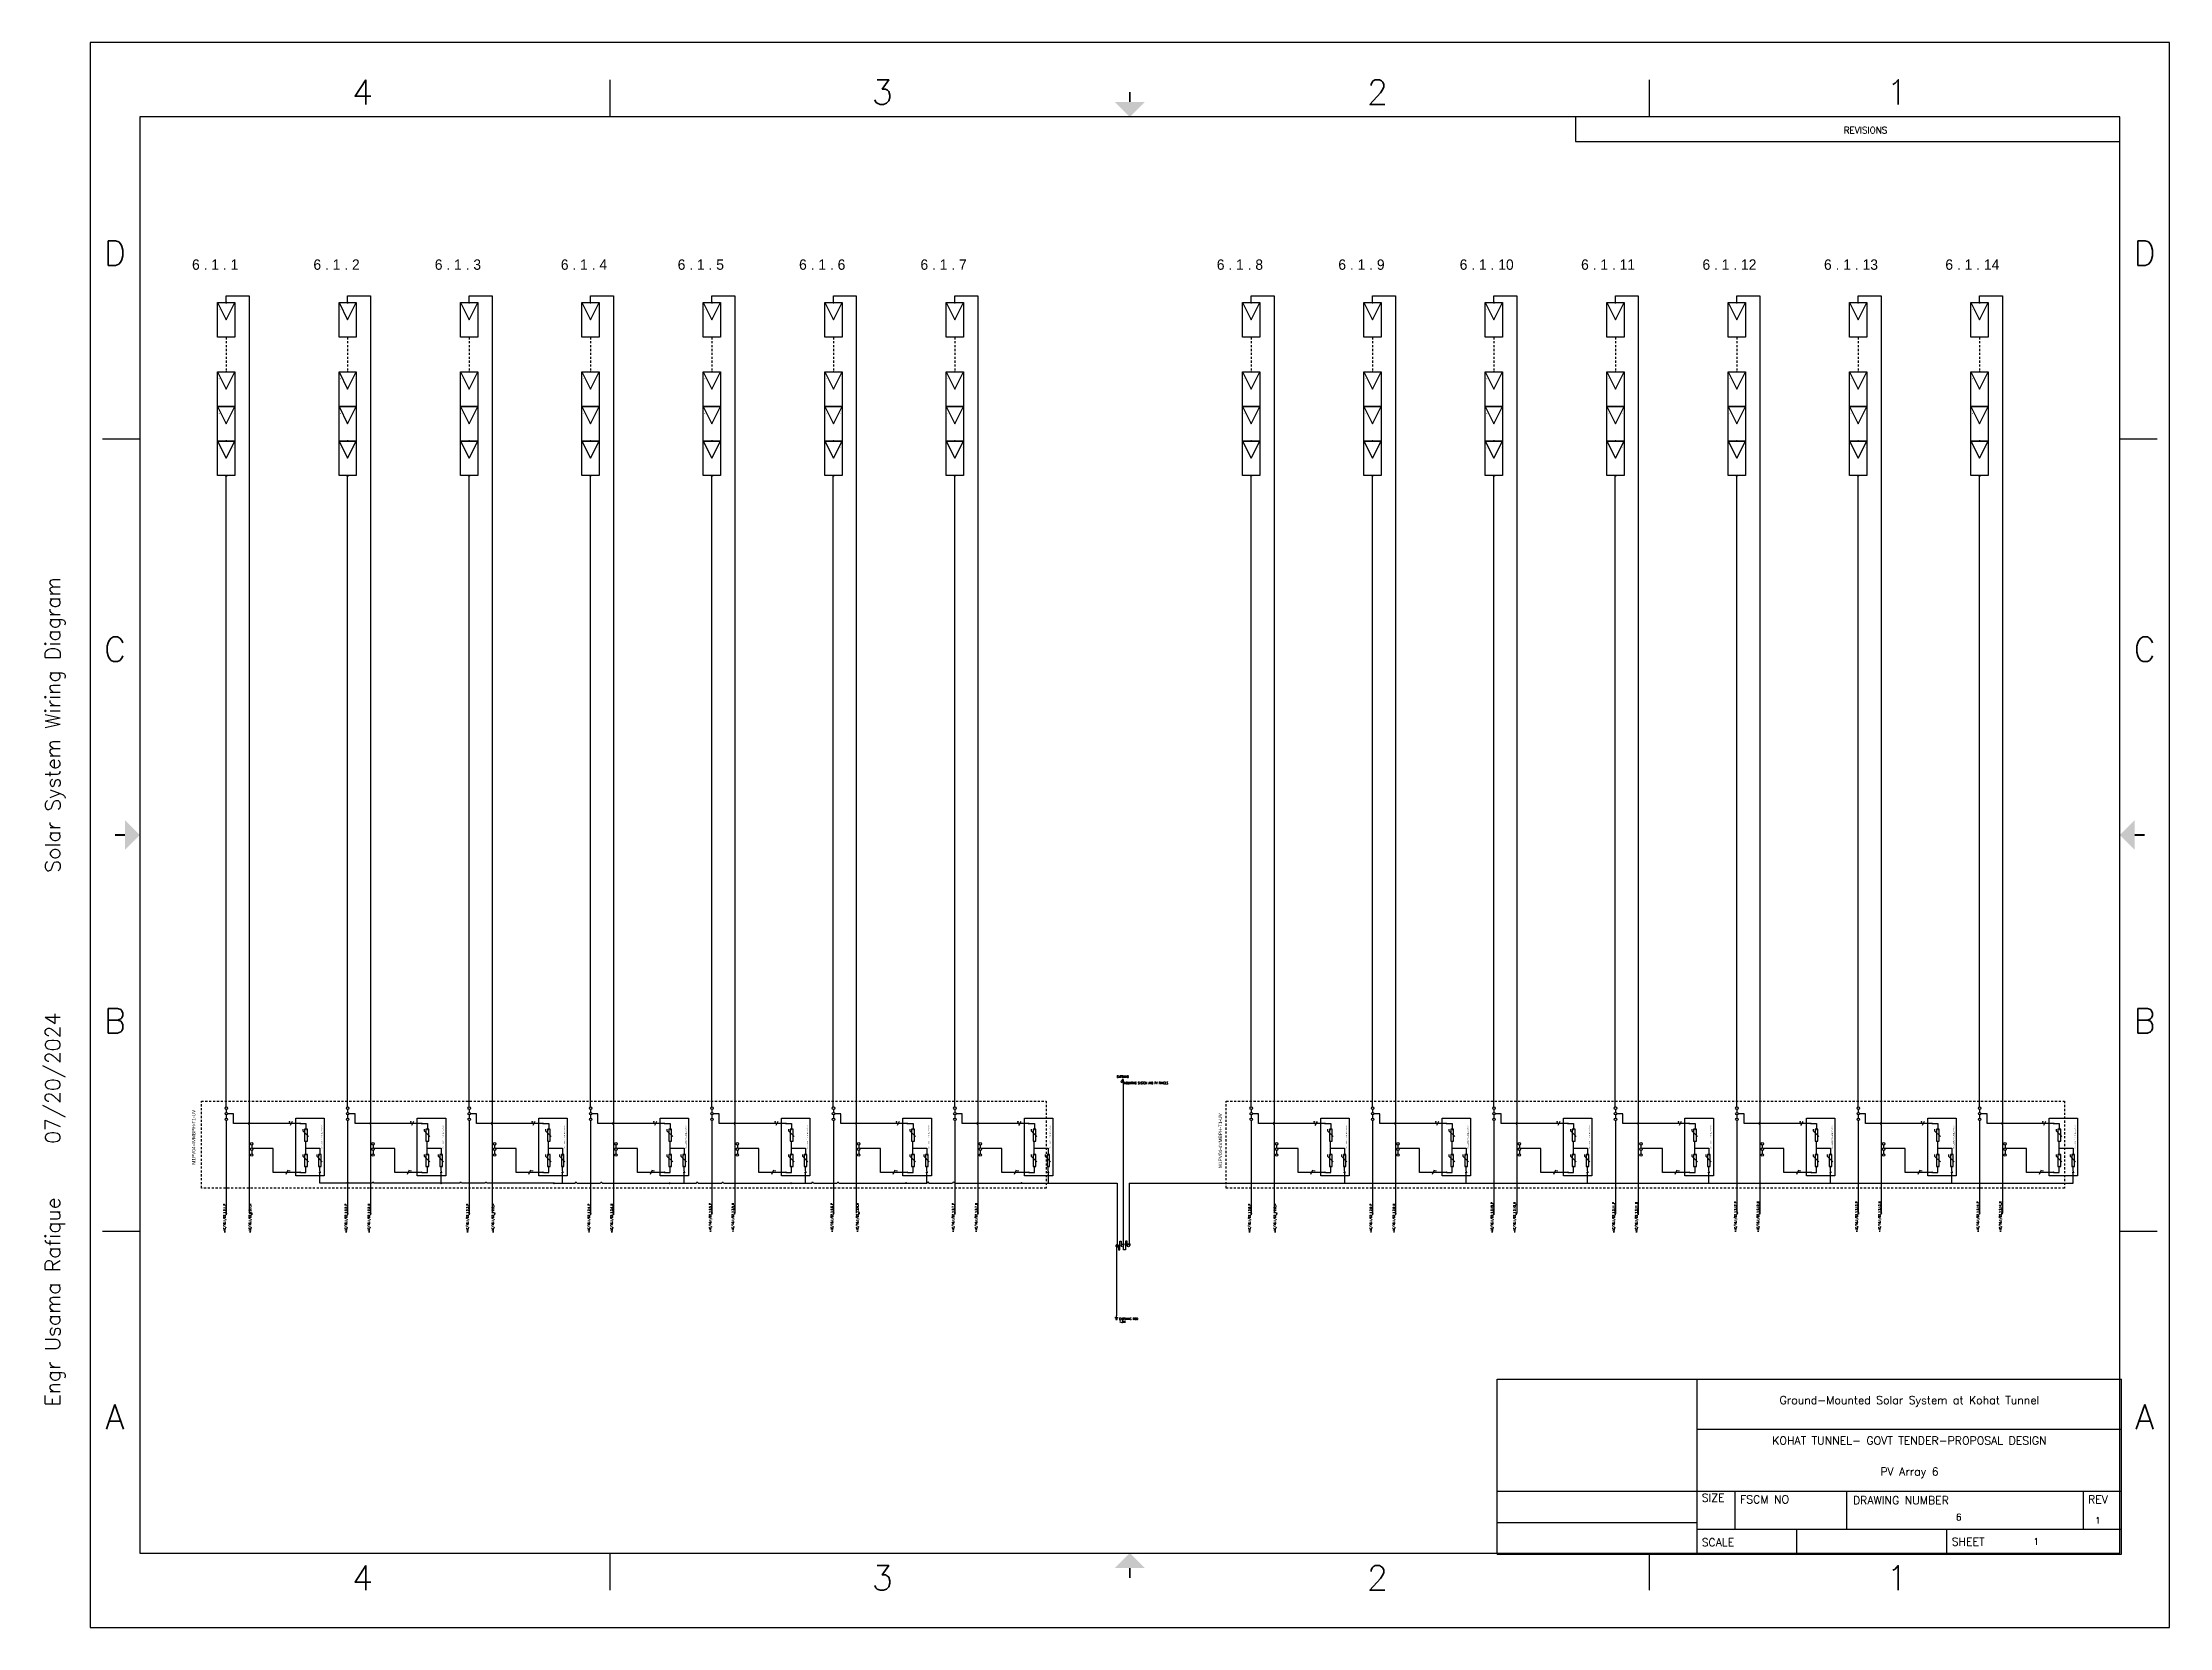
# Model space of a CAD drawing. Header units: inches. Extents: x 4 to 127, y -3 to 89.
import ezdxf
from ezdxf.enums import TextEntityAlignment as Align

# ---------------------------------------------------------------- set-up
doc = ezdxf.new("R2010")
doc.units = ezdxf.units.IN
doc.header["$MEASUREMENT"] = 0
doc.linetypes.add('HIDDEN2', pattern=[0.1875, 0.125, -0.0625])
for name, color, linetype in [('DESC', 1, 'Continuous'), ('GRY_20AWG', 9, 'Continuous'), ('LOCBOX', 92, 'HIDDEN2'), ('MISC', 2, 'Continuous'), ('RED_12AWG', 1, 'Continuous'), ('SYMS', 7, 'Continuous'), ('TAGS', 51, 'Continuous'), ('TB_LABELS', 1, 'Continuous'), ('Title Block', 7, 'Continuous'), ('Viewport', 7, 'Continuous'), ('WHT_12AWG', 7, 'Continuous'), ('WIREREF', 61, 'Continuous')]:
    doc.layers.add(name, color=color, linetype=linetype)
doc.styles.add('Roman', font='romans')
doc.styles.add('WD', font='romans.shx')
doc.styles.add('WD_IEC', font='isocp2.shx', dxfattribs={"width": 0.9, "height": 4})

# ---------------------------------------------------------------- blocks, each defined once
blk = doc.blocks.new('ANSI_border_C')
for p, q in [((20.5, 0.75), (20.5, 2.5)), ((14.25, 0.75), (20.5, 0.75))]:
    blk.add_line(p, q)
at = {"layer": 'Title Block'}
for p, q in [((0, 16), (0, 0)), ((21, 16), (0, 16)), ((21, 0), (21, 16)), ((5.25, 15.25), (5.25, 15.625)), ((15.75, 15.25), (15.75, 15.625)), ((0.5, 15.25), (0.5, 0.75)), ((20.5, 15.25), (0.5, 15.25)), ((15, 15.25), (15, 15)), ((20.5, 0.75), (20.5, 15.25)), ((15, 15), (20.5, 15)), ((0.125, 12), (0.5, 12)), ((20.5, 12), (20.875, 12)), ((0.125, 4), (0.5, 4)), ((20.5, 4), (20.875, 4)), ((0.5, 0.75), (20.5, 0.75)), ((5.25, 0.375), (5.25, 0.75)), ((15.75, 0.375), (15.75, 0.75)), ((0, 0), (21, 0))]:
    blk.add_line(p, q, dxfattribs=at)
at = {"layer": 'Title Block', "const_width": 0.02}
for points in [[(10.5, 15.5), (10.5, 15.4)], [(0.25, 8), (0.35, 8)], [(20.75, 8), (20.65, 8)], [(10.5, 0.5), (10.5, 0.6)]]:
    blk.add_lwpolyline(points, dxfattribs=at)
at = {"layer": 'Title Block'}
for points in [[(10.35, 15.4), (10.65, 15.4), (10.5, 15.25)], [(0.35, 7.85), (0.35, 8.15), (0.5, 8)], [(20.65, 7.85), (20.65, 8.15), (20.5, 8)], [(10.35, 0.6), (10.65, 0.6), (10.5, 0.75)]]:
    blk.add_solid(points, dxfattribs=at)
at = {"layer": 'Title Block', "style": 'Roman'}
for s, p in [('4', (2.75, 15.5)), ('3', (8, 15.5)), ('2', (13, 15.5)), ('1', (18.25, 15.5)), ('D', (0.25, 13.875)), ('D', (20.75, 13.875)), ('C', (0.25, 9.875)), ('C', (20.75, 9.875)), ('B', (0.25, 6.125)), ('B', (20.75, 6.125)), ('A', (0.25, 2.125)), ('A', (20.75, 2.125)), ('4', (2.75, 0.5)), ('3', (8, 0.5)), ('2', (13, 0.5)), ('1', (18.25, 0.5))]:
    blk.add_text(s, height=0.25, dxfattribs=at).set_placement(p, align=Align.MIDDLE_CENTER)
blk.add_text('REVISIONS', height=0.065, dxfattribs=at).set_placement((17.71, 15.083))
blk = doc.blocks.new('JIC_border_C')
at = {"xscale": 5.726708801404052, "yscale": 5.726708801404052, "zscale": 5.726708801404052}
blk.add_blockref('ANSI_border_C', (6.5, -3), dxfattribs=at)
blk = doc.blocks.new('JIC_tblock_desc_C')
for p, q in [((0, 0), (0, 1.75)), ((-6.25, 0), (0, 0))]:
    blk.add_line(p, q)
at = {"layer": 'Title Block'}
for p, q in [((-6.25, 0), (-6.25, 1.75)), ((-6.25, 1.75), (0, 1.75)), ((-4.25, 0), (-4.25, 1.75)), ((-4.25, 1.25), (0, 1.25)), ((-6.25, 0.63), (0, 0.63)), ((-3.87, 0.25), (-3.87, 0.63)), ((-2.75, 0.25), (-2.75, 0.63)), ((-0.38, 0.25), (-0.38, 0.63)), ((-6.25, 0.315), (-4.25, 0.315)), ((-4.25, 0.25), (0, 0.25)), ((-3.25, 0), (-3.25, 0.25)), ((-1.75, 0), (-1.75, 0.25))]:
    blk.add_line(p, q, dxfattribs=at)
at = {"color": 0, "style": 'Roman', "flags": 8}
for tag, p in [('FNAME', (-20.636, 6.819)), ('REVDATE', (-20.636, 4.106)), ('USER', (-20.636, 1.477))]:
    blk.add_attdef(tag, p, '', height=0.15, rotation=90, dxfattribs=at)
at = {"style": 'WD'}
for tag, p in [('PROJDESC', (-2.125, 1.5)), ('TITLE1', (-2.125, 1.095)), ('TITLE2', (-2.125, 0.785))]:
    blk.add_attdef(tag, text='', height=0.08, dxfattribs=at).set_placement(p, align=Align.CENTER)
at = {"style": 'WD', "flags": 1}
blk.add_attdef('WD_TB', (-5.57, 0.177), '', height=0.086, dxfattribs=at)
at = {"style": 'WD'}
for tag, p in [('SIZE', (-4.162, 0.32)), ('FSCM_NO', (-3.4, 0.337)), ('DWG_NO', (-1.659, 0.337)), ('REV', (-0.265, 0.303)), ('SCALE', (-3.634, 0.069)), ('SHEET', (-0.883, 0.092))]:
    blk.add_attdef(tag, p, '', height=0.065, dxfattribs=at)
at = {"layer": 'TB_LABELS', "style": 'WD'}
for s, p in [('SIZE', (-4.204, 0.604)), ('FSCM NO', (-3.819, 0.588)), ('DRAWING NUMBER', (-2.689, 0.579)), ('REV', (-0.336, 0.588)), ('SCALE', (-4.204, 0.158)), ('SHEET', (-1.701, 0.164))]:
    blk.add_text(s, height=0.08, dxfattribs=at).set_placement(p, align=Align.TOP_LEFT)
blk = doc.blocks.new('HA1S4')
for points in [[(0, 0), (-0.03, 0), (0, -0.09), (0.03, 0), (0, 0)], [(0.02, -0.01), (-0.02, -0.01), (0, -0.06), (0.02, -0.01)]]:
    blk.add_lwpolyline(points)
at = {"style": 'WD', "flags": 1}
for tag, p in [('X2TERM01', (0, 0)), ('SIGCODE', (0.03, -0.08))]:
    blk.add_attdef(tag, p, '', height=0.01, dxfattribs=at)
at = {"style": 'WD', "width": 0.7}
for tag, p in [('DESC1', (0.09, 0.11)), ('XREF', (0.09, -0.06))]:
    blk.add_attdef(tag, p, '', height=0.125, dxfattribs=at)
at = {"style": 'WD', "width": 0.8, "flags": 8}
blk.add_attdef('WIRENO', text='', height=0.125, dxfattribs=at).set_placement((0, -0.26), align=Align.CENTER)
blk = doc.blocks.new('WDDOT')
for radius in [0.03, 0.0187, 0.00929]:
    blk.add_circle((0, 0), radius)
blk = doc.blocks.new('VT0_02')
blk.add_circle((0, 0), 0.0699)
at = {"style": 'WD', "flags": 1}
for tag, p in [('X4TERM01', (-0.07, 0)), ('X2TERM01', (0, 0.07)), ('X1TERM01', (0.07, 0)), ('X8TERM01', (0, -0.07))]:
    blk.add_attdef(tag, p, '', height=0.01, dxfattribs=at)
blk = doc.blocks.new('HA1S2')
for points in [[(0, 0), (-0.03, 0), (0, 0.09), (0.03, 0), (0, 0)], [(-0.02, 0.01), (0.02, 0.01), (0, 0.06), (-0.02, 0.01)]]:
    blk.add_lwpolyline(points)
at = {"style": 'WD', "width": 0.8, "flags": 8}
blk.add_attdef('WIRENO', text='', height=0.125, dxfattribs=at).set_placement((0, 0.15), align=Align.CENTER)
at = {"style": 'WD', "flags": 1}
for tag, p in [('X8TERM01', (0, 0)), ('SIGCODE', (0.03, 0.07))]:
    blk.add_attdef(tag, p, '', height=0.01, dxfattribs=at)
at = {"style": 'WD', "width": 0.7}
for tag, p in [('XREF', (0.08, -0.04)), ('DESC1', (0.08, -0.21))]:
    blk.add_attdef(tag, p, '', height=0.125, dxfattribs=at)
blk = doc.blocks.new('VGND2')
for p, q in [((0, -0.125), (0, 0)), ((0.09375, -0.125), (-0.09375, -0.125)), ((-0.0625, -0.171875), (0.0625, -0.171875)), ((-0.03125, -0.21875), (0.03125, -0.21875))]:
    blk.add_line(p, q)
at = {"style": 'WD', "flags": 1}
for tag in ['ASSYCODE', 'X2TERM01', 'CAT', 'FAMILY', 'MFG']:
    blk.add_attdef(tag, (0, 0), '', height=0.01, dxfattribs=at)
at = {"style": 'WD', "width": 0.8}
for tag, p in [('INST', (0.15625, 0.125)), ('LOC', (0.15625, -0.03125)), ('TAG1', (0.15625, -0.1875)), ('DESC1', (0.15625, -0.34375)), ('DESC2', (0.15625, -0.5))]:
    blk.add_attdef(tag, text='', height=0.125, dxfattribs=at).set_placement(p, align=Align.MIDDLE_LEFT)
blk = doc.blocks.new('HT0_01')
for p, q in [((-0.0625, 0.0625), (0.0625, 0.0625)), ((-0.0625, -0.0625), (-0.0625, 0.0625)), ((0.0625, 0.0625), (0.0625, -0.0625)), ((0.0625, -0.0625), (-0.0625, -0.0625))]:
    blk.add_line(p, q)
at = {"style": 'WD', "flags": 1}
for tag, p in [('X4TERM01', (-0.0625, 0)), ('X2TERM01', (0, 0.0625)), ('X1TERM01', (0.0625, 0)), ('X8TERM01', (0, -0.0625))]:
    blk.add_attdef(tag, p, '', height=0.01, dxfattribs=at)
blk = doc.blocks.new('PVM')
at = {"color": 5}
for p, q in [((2, 1), (1, 0.5)), ((1, 0.5), (2, 0))]:
    blk.add_line(p, q, dxfattribs=at)
blk.add_lwpolyline([(0, 1), (2, 1), (2, 0), (0, 0)], close=True, dxfattribs=at)
at = {"layer": 'SYMS', "color": 5, "xscale": 0.3699338068975089, "yscale": 0.3699338068975089, "zscale": 0.3699338068975089}
for p in [(0, 0.5), (2, 0.5)]:
    blk.add_blockref('HT0_01', p, dxfattribs=at)
at = {"color": 5, "char_height": 0.065, "attachment_point": 1}
for s, insert, rotation in [('+', (1.62, 0.88), 180), ('-', (1.57, 0.07), 90)]:
    blk.add_mtext_dynamic_manual_height_columns(s, width=0.0989, gutter_width=0.325, heights=[0], dxfattribs=dict(at, insert=insert, rotation=rotation))
blk = doc.blocks.new('HT0_02')
blk.add_circle((0, 0), 0.0699)
at = {"style": 'WD', "flags": 1}
for tag, p in [('X4TERM01', (-0.07, 0)), ('X2TERM01', (0, 0.07)), ('X1TERM01', (0.07, 0)), ('X8TERM01', (0, -0.07))]:
    blk.add_attdef(tag, p, '', height=0.01, dxfattribs=at)
blk = doc.blocks.new('HGND4')
for p, q in [((0, 0), (10, 0)), ((10, -4), (10, 4)), ((11, -2), (11, 2)), ((12, -1), (12, 1))]:
    blk.add_line(p, q)
blk.add_circle((10, 0), 5)
at = {"style": 'WD_IEC'}
for tag, p in [('TAG1', (2, 5)), ('INST', (2, 12)), ('LOC', (2, 8))]:
    blk.add_attdef(tag, text='', height=2.5, dxfattribs=at).set_placement(p, align=Align.RIGHT)
at = {"style": 'WD_IEC', "flags": 1}
blk.add_attdef('X4TERM01', (0, 0), '', height=0.32, dxfattribs=at)
blk = doc.blocks.new('VT0_05')
blk.add_lwpolyline([(0.1, -0.1), (0, 0.1), (-0.1, -0.1)], close=True)
at = {"style": 'WD', "flags": 1}
for tag, p in [('X2TERM01', (0, 0.1)), ('X1TERM01', (0, 0)), ('X4TERM01', (0, 0)), ('X8TERM01', (0, -0.1))]:
    blk.add_attdef(tag, p, '', height=0.01, dxfattribs=at)
blk = doc.blocks.new('Lightening Surge Arrestor')
at = {"color": 5}
for p, q in [((0.5, 2.92), (0.5, 2.83)), ((0.5, 2.83), (0.83, 2.5)), ((0.5, 1.46), (0.5, 1.37)), ((0.5, 1.37), (0.83, 1.04)), ((1.31, 1.46), (1.31, 1.37)), ((1.31, 1.37), (1.63, 1.04))]:
    blk.add_line(p, q, dxfattribs=at)
for points in [[(0.11, 3.57), (1.75, 3.57), (1.75, 0.22), (0.11, 0.22)], [(0.77, 2.92), (0.61, 2.92), (0.61, 2.23), (0.77, 2.23)], [(0.77, 1.46), (0.61, 1.46), (0.61, 0.76), (0.77, 0.76)], [(1.57, 1.46), (1.42, 1.46), (1.42, 0.76), (1.57, 0.76)]]:
    blk.add_lwpolyline(points, close=True, dxfattribs=at)
at = {"layer": 'GRY_20AWG'}
blk.add_line((1.49, 0.5), (1.49, 0.47), dxfattribs=at)
at = {"layer": 'RED_12AWG'}
for p, q in [((0.38, 3.25), (0.69, 3.25)), ((0.69, 2.92), (0.68, 2.92)), ((0.69, 3.25), (0.69, 2.93)), ((0.68, 1.46), (0.68, 2.23)), ((0.68, 1.83), (1.49, 1.83)), ((0.69, 1.46), (0.68, 1.46)), ((1.49, 1.83), (1.49, 1.47)), ((0.38, 0.43), (0.69, 0.43)), ((0.69, 0.43), (0.69, 0.77)), ((1.49, 0.5), (1.49, 0.76))]:
    blk.add_line(p, q, dxfattribs=at)
at = {"layer": 'SYMS'}
for name, p, xscale, yscale, zscale in [('HT0_02', (0.36, 3.25), 0.3314421991292846, 0.3314421991292846, 0.3314421991292846), ('VT0_05', (0.69, 2.92), 0.1052161047490845, 0.1052161047490845, 0.1052161047490845), ('VT0_05', (0.69, 1.46), 0.1052161047490845, 0.1052161047490845, 0.1052161047490845), ('HT0_02', (0.69, 1.46), 0.01504368401050088, 0.01504368401050088, 0.01504368401050088), ('VT0_05', (1.49, 1.46), 0.1052161047490845, 0.1052161047490845, 0.1052161047490845), ('HT0_02', (0.36, 0.43), 0.3314421991292846, 0.3314421991292846, 0.3314421991292846)]:
    blk.add_blockref(name, p, dxfattribs=dict(at, xscale=xscale, yscale=yscale, zscale=zscale))
at = {"layer": 'SYMS', "xscale": -0.1052161047490845, "yscale": 0.1052161047490845, "zscale": 0.1052161047490845, "rotation": 180}
for p in [(0.69, 2.23), (0.69, 0.77), (1.49, 0.77)]:
    blk.add_blockref('VT0_05', p, dxfattribs=at)
at = {"layer": 'SYMS'}
ref = blk.add_blockref('HGND4', (1.49, 0.47), dxfattribs=dict(at, xscale=0.005, yscale=0.005, zscale=0.005, rotation=270))
ref.add_attrib('TAG1', 'PE', dxfattribs={"layer": 'TAGS', "height": 0.0125, "rotation": 270, "style": 'WD_IEC'}).set_placement((1.51, 0.46), align=Align.RIGHT)
at = {"color": 5, "insert": (1.57, 1.8), "char_height": 0.065, "attachment_point": 1, "rotation": 90}
blk.add_mtext_dynamic_manual_height_columns('VAL-1.15-T1/T2-1000DC-PV/2+V', width=1.8749, gutter_width=0.325, heights=[0], dxfattribs=at)
for tag, p in [('+', (0.45, 3.31)), ('-', (0.46, 0.49))]:
    blk.add_attdef(tag, p, '', height=0.065)
at = {"color": 5}
blk.add_attdef('VAL-1.15-T1/T2-1000DC-PV/2+V', (1.65, 1.8), '', height=0.065, rotation=90, dxfattribs=at)
blk = doc.blocks.new('HW01')
for p, q in [((0.06, 0.12), (-0.06, -0.12)), ((0.03, 0), (-0.03, 0))]:
    blk.add_line(p, q)
at = {"style": 'WD', "width": 0.8}
blk.add_attdef('TAG1', text='', height=0.125, dxfattribs=at).set_placement((-0.03, 0.03), align=Align.RIGHT)
at = {"style": 'WD', "width": 0.7, "flags": 1}
for tag, p in [('INST', (0, 0.36)), ('LOC', (0, 0.19)), ('DESC1', (0, -0.46)), ('DESC2', (0, -0.61)), ('XREF', (0, -0.3))]:
    blk.add_attdef(tag, text='', height=0.125, dxfattribs=at).set_placement(p, align=Align.CENTER)
at = {"style": 'WD', "flags": 1}
for tag, p in [('X4TERM01', (-0.03, 0)), ('X1TERM01', (0.03, 0))]:
    blk.add_attdef(tag, p, '', height=0.0125, dxfattribs=at)
at = {"linetype": 'Continuous', "style": 'WD', "flags": 9}
blk.add_attdef('ASSYCODE', text='', height=0.01, dxfattribs=at).set_placement((0.03, 0.04), align=Align.CENTER)
at = {"style": 'WD'}
for tag, p in [('X2LINK', (0, 0.12)), ('X8LINK', (0, -0.12))]:
    blk.add_attdef(tag, p, '', height=0.01, dxfattribs=at)
at = {"style": 'WD', "flags": 9}
blk.add_attdef('FAMILY', text='', height=0.01, dxfattribs=at).set_placement((0.02, 0.12), align=Align.CENTER)
at = {"style": 'WD', "width": 0.8}
blk.add_attdef('RATING1', (0.09, 0.03), '', height=0.125, dxfattribs=at)
at = {"style": 'WD', "width": 0.8, "flags": 1}
blk.add_attdef('MFG', text='', height=0.0938, dxfattribs=at).set_placement((-0.12, -0.03), align=Align.TOP_RIGHT)
blk.add_attdef('CAT', text='', height=0.0938, dxfattribs=at).set_placement((0.03, -0.03), align=Align.TOP_LEFT)

msp = doc.modelspace()

# ---------------------------------------------------------------- linework, layer by layer
at = {"color": 240, "linetype": 'HIDDEN2', "true_color": 0xed1f24}
for p, q in [((14.37, 71.59), (14.37, 69.59)), ((21.39, 71.59), (21.39, 69.59)), ((28.42, 71.59), (28.42, 69.59)), ((35.44, 71.59), (35.44, 69.59)), ((42.46, 71.59), (42.46, 69.59)), ((49.49, 71.59), (49.49, 69.59)), ((56.51, 71.59), (56.51, 69.59)), ((73.65, 71.59), (73.65, 69.59)), ((80.67, 71.59), (80.67, 69.59)), ((87.69, 71.59), (87.69, 69.59)), ((94.72, 71.59), (94.72, 69.59)), ((101.74, 71.59), (101.74, 69.59)), ((108.76, 71.59), (108.76, 69.59)), ((115.78, 71.59), (115.78, 69.59))]:
    msp.add_line(p, q, dxfattribs=at)
at = {"layer": 'GRY_20AWG', "color": 240, "true_color": 0xed1f24}
for p, q in [((14.37, 73.61), (14.37, 73.98)), ((14.37, 73.98), (15.7, 73.98)), ((21.39, 73.61), (21.39, 73.98)), ((21.39, 73.98), (22.72, 73.98)), ((28.42, 73.61), (28.42, 73.98)), ((28.42, 73.98), (29.74, 73.98)), ((35.44, 73.61), (35.44, 73.98)), ((35.44, 73.98), (36.76, 73.98)), ((42.46, 73.61), (42.46, 73.98)), ((42.46, 73.98), (43.79, 73.98)), ((49.49, 73.61), (49.49, 73.98)), ((49.49, 73.98), (50.81, 73.98)), ((56.51, 73.61), (56.51, 73.98)), ((56.51, 73.98), (57.83, 73.98)), ((73.65, 73.61), (73.65, 73.98)), ((73.65, 73.98), (74.97, 73.98)), ((80.67, 73.61), (80.67, 73.98)), ((80.67, 73.98), (82, 73.98)), ((87.69, 73.61), (87.69, 73.98)), ((87.69, 73.98), (89.02, 73.98)), ((94.72, 73.61), (94.72, 73.98)), ((94.72, 73.98), (96.04, 73.98)), ((101.74, 73.61), (101.74, 73.98)), ((101.74, 73.98), (103.06, 73.98)), ((108.76, 73.61), (108.76, 73.98)), ((108.76, 73.98), (110.09, 73.98)), ((115.78, 73.61), (115.78, 73.98)), ((115.78, 73.98), (117.11, 73.98)), ((14.35, 63.57), (14.35, 27.09)), ((21.37, 63.57), (21.37, 27.09)), ((28.39, 63.57), (28.39, 27.09)), ((35.42, 63.57), (35.42, 27.09)), ((42.44, 63.57), (42.44, 27.09)), ((49.46, 63.57), (49.46, 27.09)), ((56.48, 63.57), (56.48, 27.09)), ((73.62, 63.57), (73.62, 27.09)), ((80.65, 63.57), (80.65, 27.09)), ((87.67, 63.57), (87.67, 27.09)), ((94.69, 63.57), (94.69, 27.09)), ((101.72, 63.57), (101.72, 27.09)), ((108.74, 63.57), (108.74, 27.09)), ((115.76, 63.57), (115.76, 27.09)), ((14.37, 26.95), (14.37, 26.78)), ((14.37, 26.64), (14.37, 26.44)), ((14.37, 26.3), (14.37, 20.95)), ((14.79, 26.7), (14.44, 26.7)), ((14.79, 26.13), (14.79, 26.7)), ((18.09, 26.13), (14.79, 26.13)), ((18.65, 26.13), (18.15, 26.13)), ((21.39, 26.95), (21.39, 26.78)), ((21.39, 26.64), (21.39, 26.44)), ((21.39, 26.3), (21.39, 20.95)), ((21.82, 26.7), (21.46, 26.7)), ((21.82, 26.13), (21.82, 26.7)), ((25.11, 26.13), (21.82, 26.13)), ((25.67, 26.13), (25.17, 26.13)), ((28.42, 26.95), (28.42, 26.78)), ((28.42, 26.64), (28.42, 26.44)), ((28.42, 26.3), (28.42, 20.95)), ((28.84, 26.7), (28.49, 26.7)), ((28.84, 26.13), (28.84, 26.7)), ((32.13, 26.13), (28.84, 26.13)), ((32.69, 26.13), (32.2, 26.13)), ((35.44, 26.95), (35.44, 26.78)), ((35.44, 26.64), (35.44, 26.44)), ((35.44, 26.3), (35.44, 20.95)), ((35.86, 26.7), (35.51, 26.7)), ((35.86, 26.13), (35.86, 26.7)), ((39.16, 26.13), (35.86, 26.13)), ((39.71, 26.13), (39.22, 26.13)), ((42.46, 26.95), (42.46, 26.78)), ((42.46, 26.64), (42.46, 26.44)), ((42.46, 26.3), (42.46, 20.95)), ((42.88, 26.7), (42.53, 26.7)), ((42.88, 26.13), (42.88, 26.7)), ((46.18, 26.13), (42.88, 26.13)), ((46.74, 26.13), (46.24, 26.13)), ((49.49, 26.95), (49.49, 26.78)), ((49.49, 26.64), (49.49, 26.44)), ((49.49, 26.3), (49.49, 20.95)), ((49.91, 26.7), (49.56, 26.7)), ((49.91, 26.13), (49.91, 26.7)), ((53.2, 26.13), (49.91, 26.13)), ((53.76, 26.13), (53.26, 26.13)), ((56.51, 26.95), (56.51, 26.78)), ((56.51, 26.64), (56.51, 26.44)), ((56.51, 26.3), (56.51, 20.95)), ((56.93, 26.7), (56.58, 26.7)), ((56.93, 26.13), (56.93, 26.7)), ((60.22, 26.13), (56.93, 26.13)), ((60.78, 26.13), (60.29, 26.13)), ((73.65, 26.95), (73.65, 26.78)), ((73.65, 26.64), (73.65, 26.44)), ((73.65, 26.3), (73.65, 20.95)), ((74.07, 26.7), (73.72, 26.7)), ((74.07, 26.13), (74.07, 26.7)), ((77.36, 26.13), (74.07, 26.13)), ((77.92, 26.13), (77.43, 26.13)), ((80.67, 26.95), (80.67, 26.78)), ((80.67, 26.64), (80.67, 26.44)), ((80.67, 26.3), (80.67, 20.95)), ((81.09, 26.7), (80.74, 26.7)), ((81.09, 26.13), (81.09, 26.7)), ((84.39, 26.13), (81.09, 26.13)), ((84.95, 26.13), (84.45, 26.13)), ((87.69, 26.95), (87.69, 26.78)), ((87.69, 26.64), (87.69, 26.44)), ((87.69, 26.3), (87.69, 20.95)), ((88.11, 26.7), (87.76, 26.7)), ((88.11, 26.13), (88.11, 26.7)), ((91.41, 26.13), (88.11, 26.13)), ((91.97, 26.13), (91.47, 26.13)), ((94.72, 26.95), (94.72, 26.78)), ((94.72, 26.64), (94.72, 26.44)), ((94.72, 26.3), (94.72, 20.95)), ((95.14, 26.7), (94.79, 26.7)), ((95.14, 26.13), (95.14, 26.7)), ((98.43, 26.13), (95.14, 26.13)), ((98.99, 26.13), (98.49, 26.13)), ((101.74, 26.95), (101.74, 26.78)), ((101.74, 26.64), (101.74, 26.44)), ((101.74, 26.3), (101.74, 20.95)), ((102.16, 26.7), (101.81, 26.7)), ((102.16, 26.13), (102.16, 26.7)), ((105.46, 26.13), (102.16, 26.13)), ((106.01, 26.13), (105.52, 26.13)), ((108.76, 26.95), (108.76, 26.78)), ((108.76, 26.64), (108.76, 26.44)), ((108.76, 26.3), (108.76, 20.95)), ((109.18, 26.7), (108.83, 26.7)), ((109.18, 26.13), (109.18, 26.7)), ((112.48, 26.13), (109.18, 26.13)), ((113.04, 26.13), (112.54, 26.13)), ((115.78, 26.95), (115.78, 26.78)), ((115.78, 26.64), (115.78, 26.44)), ((115.78, 26.3), (115.78, 20.95)), ((116.21, 26.7), (115.85, 26.7)), ((116.21, 26.13), (116.21, 26.7)), ((119.5, 26.13), (116.21, 26.13)), ((120.06, 26.13), (119.56, 26.13)), ((15.84, 24.89), (15.84, 24.72)), ((17.09, 24.68), (15.91, 24.68)), ((17.09, 23.31), (17.09, 24.68)), ((22.86, 24.89), (22.86, 24.72)), ((24.11, 24.68), (22.93, 24.68)), ((24.11, 23.31), (24.11, 24.68)), ((29.89, 24.89), (29.89, 24.72)), ((31.13, 24.68), (29.96, 24.68)), ((31.13, 23.31), (31.13, 24.68)), ((36.91, 24.89), (36.91, 24.72)), ((38.16, 24.68), (36.98, 24.68)), ((38.16, 23.31), (38.16, 24.68)), ((43.93, 24.89), (43.93, 24.72)), ((45.18, 24.68), (44, 24.68)), ((45.18, 23.31), (45.18, 24.68)), ((50.95, 24.89), (50.95, 24.72)), ((52.2, 24.68), (51.02, 24.68)), ((52.2, 23.31), (52.2, 24.68)), ((57.98, 24.89), (57.98, 24.72)), ((59.23, 24.68), (58.05, 24.68)), ((59.23, 23.31), (59.23, 24.68)), ((75.12, 24.89), (75.12, 24.72)), ((76.37, 24.68), (75.19, 24.68)), ((76.37, 23.31), (76.37, 24.68)), ((82.14, 24.89), (82.14, 24.72)), ((83.39, 24.68), (82.21, 24.68)), ((83.39, 23.31), (83.39, 24.68)), ((89.16, 24.89), (89.16, 24.72)), ((90.41, 24.68), (89.23, 24.68)), ((90.41, 23.31), (90.41, 24.68)), ((96.19, 24.89), (96.19, 24.72)), ((97.43, 24.68), (96.26, 24.68)), ((97.43, 23.31), (97.43, 24.68)), ((103.21, 24.89), (103.21, 24.72)), ((104.46, 24.68), (103.28, 24.68)), ((104.46, 23.31), (104.46, 24.68)), ((110.23, 24.89), (110.23, 24.72)), ((111.48, 24.68), (110.3, 24.68)), ((111.48, 23.31), (111.48, 24.68)), ((117.25, 24.89), (117.25, 24.72)), ((118.5, 24.68), (117.32, 24.68)), ((118.5, 23.31), (118.5, 24.68)), ((15.84, 24.58), (15.84, 24.38)), ((22.86, 24.58), (22.86, 24.38)), ((29.89, 24.58), (29.89, 24.38)), ((36.91, 24.58), (36.91, 24.38)), ((43.93, 24.58), (43.93, 24.38)), ((50.95, 24.58), (50.95, 24.38)), ((57.98, 24.58), (57.98, 24.38)), ((75.12, 24.58), (75.12, 24.38)), ((82.14, 24.58), (82.14, 24.38)), ((89.16, 24.58), (89.16, 24.38)), ((96.19, 24.58), (96.19, 24.38)), ((103.21, 24.58), (103.21, 24.38)), ((110.23, 24.58), (110.23, 24.38)), ((117.25, 24.58), (117.25, 24.38)), ((17.84, 23.31), (17.09, 23.31)), ((18.65, 23.31), (17.9, 23.31)), ((24.86, 23.31), (24.11, 23.31)), ((25.67, 23.31), (24.92, 23.31)), ((31.88, 23.31), (31.13, 23.31)), ((32.69, 23.31), (31.94, 23.31)), ((38.9, 23.31), (38.16, 23.31)), ((39.71, 23.31), (38.97, 23.31)), ((45.93, 23.31), (45.18, 23.31)), ((46.74, 23.31), (45.99, 23.31)), ((52.95, 23.31), (52.2, 23.31)), ((53.76, 23.31), (53.01, 23.31)), ((59.97, 23.31), (59.23, 23.31)), ((60.78, 23.31), (60.04, 23.31)), ((77.11, 23.31), (76.37, 23.31)), ((77.92, 23.31), (77.18, 23.31)), ((84.14, 23.31), (83.39, 23.31)), ((84.95, 23.31), (84.2, 23.31)), ((91.16, 23.31), (90.41, 23.31)), ((91.97, 23.31), (91.22, 23.31)), ((98.18, 23.31), (97.43, 23.31)), ((98.99, 23.31), (98.24, 23.31)), ((105.2, 23.31), (104.46, 23.31)), ((106.01, 23.31), (105.27, 23.31)), ((112.23, 23.31), (111.48, 23.31)), ((113.04, 23.31), (112.29, 23.31)), ((119.25, 23.31), (118.5, 23.31)), ((120.06, 23.31), (119.31, 23.31))]:
    msp.add_line(p, q, dxfattribs=at)
at = {"layer": 'GRY_20AWG', "color": 3}
for p, q in [((66.22, 28.53), (66.22, 28.63)), ((66.26, 28.53), (66.22, 28.53)), ((66.27, 19.15), (66.27, 28.56)), ((33.32, 22.68), (34.54, 22.68)), ((34.64, 22.68), (36.01, 22.68)), ((36.11, 22.68), (41.56, 22.68)), ((41.66, 22.68), (43.03, 22.68)), ((43.13, 22.68), (48.23, 22.68)), ((48.33, 22.68), (49.7, 22.68)), ((66.6, 22.68), (66.6, 19.15)), ((65.9, 19.01), (65.86, 19.01)), ((65.97, 19.08), (65.97, 18.83)), ((65.97, 18.83), (66.05, 18.83)), ((66.05, 18.83), (66.05, 19.33)), ((66.05, 19.33), (66.13, 19.33)), ((66.13, 19.33), (66.13, 19.08)), ((66.2, 19.15), (66.27, 19.15)), ((66.27, 18.83), (66.27, 19.08)), ((66.38, 18.83), (66.27, 18.83)), ((66.48, 19.33), (66.38, 19.33)), ((66.38, 19.33), (66.38, 18.83)), ((66.55, 19.15), (66.45, 19.15)), ((66.48, 19.08), (66.48, 19.33)), ((66.65, 19.15), (66.55, 19.15)), ((66.65, 19.08), (66.65, 19.15))]:
    msp.add_line(p, q, dxfattribs=at)
for centre in [(34.59, 22.68), (36.06, 22.68), (41.61, 22.68), (43.08, 22.68), (48.28, 22.68), (49.75, 22.68)]:
    msp.add_arc(centre, 0.05, 0, 180, dxfattribs=at)
at = {"layer": 'LOCBOX', "color": 6}
for points in [[(12.93, 27.43), (61.8, 27.43), (61.8, 22.4), (12.93, 22.4)], [(72.21, 27.43), (120.69, 27.43), (120.69, 22.4), (72.21, 22.4)]]:
    msp.add_lwpolyline(points, close=True, dxfattribs=at)
at = {"layer": 'WHT_12AWG', "color": 240, "true_color": 0xed1f24}
for p, q in [((15.7, 73.98), (15.7, 26.18)), ((22.72, 73.98), (22.72, 26.18)), ((29.74, 73.98), (29.74, 26.18)), ((36.76, 73.98), (36.76, 26.18)), ((43.79, 73.98), (43.79, 26.18)), ((50.81, 73.98), (50.81, 26.18)), ((57.83, 73.98), (57.83, 26.18)), ((74.97, 73.98), (74.97, 26.18)), ((82, 73.98), (82, 26.18)), ((89.02, 73.98), (89.02, 26.18)), ((96.04, 73.98), (96.04, 26.18)), ((103.06, 73.98), (103.06, 26.18)), ((110.09, 73.98), (110.09, 26.18)), ((117.11, 73.98), (117.11, 26.18)), ((15.7, 26.08), (15.7, 20.95)), ((22.72, 26.08), (22.72, 20.95)), ((29.74, 26.08), (29.74, 20.95)), ((36.76, 26.08), (36.76, 20.95)), ((43.79, 26.08), (43.79, 20.95)), ((50.81, 26.08), (50.81, 20.95)), ((57.83, 26.08), (57.83, 20.95)), ((74.97, 26.08), (74.97, 20.95)), ((82, 26.08), (82, 20.95)), ((89.02, 26.08), (89.02, 20.95)), ((96.04, 26.08), (96.04, 20.95)), ((103.06, 26.08), (103.06, 20.95)), ((110.09, 26.08), (110.09, 20.95)), ((117.11, 26.08), (117.11, 20.95)), ((61.92, 22.68), (61.92, 23.29)), ((79.06, 22.68), (79.06, 23.29)), ((86.08, 22.68), (86.08, 23.29)), ((93.1, 22.68), (93.1, 23.29)), ((100.12, 22.68), (100.12, 23.29)), ((107.15, 22.68), (107.15, 23.29)), ((114.17, 22.68), (114.17, 23.29)), ((121.19, 22.68), (121.19, 23.29)), ((15.7, 20.95), (15.84, 20.95))]:
    msp.add_line(p, q, dxfattribs=at)
at = {"layer": 'WHT_12AWG', "color": 3}
for p, q in [((19.78, 22.68), (19.78, 23.29)), ((21.34, 22.68), (19.78, 22.68)), ((22.81, 22.68), (21.44, 22.68)), ((26.8, 22.68), (22.91, 22.68)), ((26.8, 22.68), (26.8, 23.29)), ((27.87, 22.68), (26.8, 22.68)), ((29.34, 22.68), (27.97, 22.68)), ((33.32, 22.68), (29.44, 22.68)), ((33.82, 22.68), (33.82, 23.29)), ((40.85, 22.68), (40.85, 23.29)), ((47.87, 22.68), (47.87, 23.29)), ((49.8, 22.69), (53.69, 22.69)), ((53.69, 22.69), (54.91, 22.69)), ((54.89, 22.68), (54.89, 23.29)), ((55.01, 22.69), (56.38, 22.69)), ((56.48, 22.69), (60.36, 22.69)), ((60.36, 22.69), (65.9, 22.69)), ((65.9, 22.69), (65.9, 19.08)), ((66.6, 22.68), (121.19, 22.68)), ((65.86, 19.08), (65.86, 15.02))]:
    msp.add_line(p, q, dxfattribs=at)
at = {"layer": 'WHT_12AWG'}
for centre in [(15.7, 26.13), (22.72, 26.13), (29.74, 26.13), (36.76, 26.13), (43.79, 26.13), (50.81, 26.13), (57.83, 26.13), (74.97, 26.13), (82, 26.13), (89.02, 26.13), (96.04, 26.13), (103.06, 26.13), (110.09, 26.13), (117.11, 26.13)]:
    msp.add_arc(centre, 0.05, 90, 270, dxfattribs=at)
at = {"layer": 'WHT_12AWG', "color": 3}
for centre in [(21.39, 22.68), (22.86, 22.68), (27.92, 22.68), (29.39, 22.68), (54.96, 22.69), (56.43, 22.69)]:
    msp.add_arc(centre, 0.05, 0, 180, dxfattribs=at)

# ---------------------------------------------------------------- block references
ref = msp.add_blockref('JIC_tblock_desc_C', (123.99, 1.24), dxfattribs=dict(xscale=5.777177524552554, yscale=5.777177524552554, zscale=5.777177524552554))
ref.add_attrib('SHEET', '1', (118.89, 1.78), dxfattribs={"height": 0.376, "style": 'WD'})
ref.add_attrib('REV', '1', (122.46, 3), dxfattribs={"height": 0.376, "style": 'WD'})
ref.add_attrib('DWG_NO', '6', (114.41, 3.19), dxfattribs={"height": 0.376, "style": 'WD'})
ref.add_attrib('TITLE2', 'PV Array 6', dxfattribs={"height": 0.462, "style": 'WD'}).set_placement((111.72, 5.78), align=Align.CENTER)
ref.add_attrib('TITLE1', 'KOHAT TUNNEL- GOVT TENDER-PROPOSAL DESIGN', dxfattribs={"height": 0.4622, "style": 'WD'}).set_placement((111.72, 7.57), align=Align.CENTER)
ref.add_attrib('PROJDESC', 'Ground-Mounted Solar System at Kohat Tunnel', dxfattribs={"height": 0.4622, "style": 'WD'}).set_placement((111.72, 9.91), align=Align.CENTER)
ref.add_attrib('USER', 'Engr Usama Rafique', (4.77, 9.78), dxfattribs={"color": 0, "height": 0.8666, "rotation": 90, "style": 'Roman', "flags": 8})
ref.add_attrib('REVDATE', '07/20/2024', (4.77, 24.96), dxfattribs={"color": 0, "height": 0.867, "rotation": 90, "style": 'Roman', "flags": 8})
ref.add_attrib('FNAME', 'Solar System Wiring Diagram', (4.77, 40.64), dxfattribs={"color": 0, "height": 0.8666, "rotation": 90, "style": 'Roman', "flags": 8})
for p in [(18.29, 22.88), (25.31, 22.88), (32.33, 22.88), (39.36, 22.88), (46.38, 22.88), (53.4, 22.88), (60.42, 22.88), (77.56, 22.88), (84.59, 22.88), (91.61, 22.88), (98.63, 22.88), (105.66, 22.88), (112.68, 22.88), (119.7, 22.88)]:
    msp.add_blockref('Lightening Surge Arrestor', p)
at = {"layer": 'SYMS', "rotation": 90}
for name, p in [('PVM', (14.87, 71.59)), ('PVM', (21.89, 71.59)), ('PVM', (28.92, 71.59)), ('PVM', (35.94, 71.59)), ('PVM', (42.96, 71.59)), ('PVM', (49.99, 71.59)), ('PVM', (57.01, 71.59)), ('PVM', (74.15, 71.59)), ('PVM', (81.17, 71.59)), ('PVM', (88.19, 71.59)), ('PVM', (95.22, 71.59)), ('PVM', (102.24, 71.59)), ('PVM', (109.26, 71.59)), ('PVM', (116.28, 71.59)), ('PVM', (14.87, 67.59)), ('PVM', (21.89, 67.59)), ('PVM', (28.92, 67.59)), ('PVM', (35.94, 67.59)), ('PVM', (42.96, 67.59)), ('PVM', (49.99, 67.59)), ('PVM', (57.01, 67.59)), ('PVM', (74.15, 67.59)), ('PVM', (81.17, 67.59)), ('PVM', (88.19, 67.59)), ('PVM', (95.22, 67.59)), ('PVM', (102.24, 67.59)), ('PVM', (109.26, 67.59)), ('PVM', (116.28, 67.59)), ('PVM', (14.87, 65.59)), ('PVM', (21.89, 65.59)), ('PVM', (28.92, 65.59)), ('PVM', (35.94, 65.59)), ('PVM', (42.96, 65.59)), ('PVM', (49.99, 65.59)), ('PVM', (57.01, 65.59)), ('PVM', (74.15, 65.59)), ('PVM', (81.17, 65.59)), ('PVM', (88.19, 65.59)), ('PVM', (95.22, 65.59)), ('PVM', (102.24, 65.59)), ('PVM', (109.26, 65.59)), ('PVM', (116.28, 65.59)), ('PVM', (14.87, 63.59)), ('PVM', (21.89, 63.59)), ('PVM', (28.92, 63.59)), ('PVM', (35.94, 63.59)), ('PVM', (42.96, 63.59)), ('PVM', (49.99, 63.59)), ('PVM', (57.01, 63.59)), ('PVM', (74.15, 63.59)), ('PVM', (81.17, 63.59)), ('PVM', (88.19, 63.59)), ('PVM', (95.22, 63.59)), ('PVM', (102.24, 63.59)), ('PVM', (109.26, 63.59)), ('PVM', (116.28, 63.59)), ('VT0_02', (65.9, 19.08)), ('VT0_02', (66.2, 19.08)), ('VT0_02', (66.55, 19.08))]:
    msp.add_blockref(name, p, dxfattribs=at)
at = {"layer": 'SYMS', "color": 3}
ref = msp.add_blockref('HA1S2', (66.22, 28.63), dxfattribs=at)
ref.add_attrib('DESC1', 'MOUNTING SYSTEM AND PV PANELS', (66.3, 28.41), dxfattribs={"layer": 'DESC', "height": 0.125, "style": 'WD', "width": 0.7})
ref.add_attrib('WIRENO', 'EARTHING', dxfattribs={"layer": 'WIREREF', "height": 0.125, "style": 'WD', "width": 0.8, "flags": 8}).set_placement((66.22, 28.78), align=Align.CENTER)
at = {"layer": 'SYMS', "color": 3, "rotation": 90}
msp.add_blockref('VT0_02', (66.2, 28.56), dxfattribs=at)
at = {"layer": 'SYMS'}
for name, p in [('VT0_02', (14.37, 27.02)), ('VT0_02', (21.39, 27.02)), ('VT0_02', (28.42, 27.02)), ('VT0_02', (35.44, 27.02)), ('VT0_02', (42.46, 27.02)), ('VT0_02', (49.49, 27.02)), ('VT0_02', (56.51, 27.02)), ('VT0_02', (73.65, 27.02)), ('VT0_02', (80.67, 27.02)), ('VT0_02', (87.69, 27.02)), ('VT0_02', (94.72, 27.02)), ('VT0_02', (101.74, 27.02)), ('VT0_02', (108.76, 27.02)), ('VT0_02', (115.78, 27.02)), ('VT0_02', (14.37, 26.71)), ('VT0_02', (14.37, 26.37)), ('VT0_02', (21.39, 26.71)), ('VT0_02', (21.39, 26.37)), ('VT0_02', (28.42, 26.71)), ('VT0_02', (28.42, 26.37)), ('VT0_02', (35.44, 26.71)), ('VT0_02', (35.44, 26.37)), ('VT0_02', (42.46, 26.71)), ('VT0_02', (42.46, 26.37)), ('VT0_02', (49.49, 26.71)), ('VT0_02', (49.49, 26.37)), ('VT0_02', (56.51, 26.71)), ('VT0_02', (56.51, 26.37)), ('VT0_02', (73.65, 26.71)), ('VT0_02', (73.65, 26.37)), ('VT0_02', (80.67, 26.71)), ('VT0_02', (80.67, 26.37)), ('VT0_02', (87.69, 26.71)), ('VT0_02', (87.69, 26.37)), ('VT0_02', (94.72, 26.71)), ('VT0_02', (94.72, 26.37)), ('VT0_02', (101.74, 26.71)), ('VT0_02', (101.74, 26.37)), ('VT0_02', (108.76, 26.71)), ('VT0_02', (108.76, 26.37)), ('VT0_02', (115.78, 26.71)), ('VT0_02', (115.78, 26.37)), ('VT0_02', (15.84, 24.96)), ('VT0_02', (15.84, 24.65)), ('VT0_02', (22.86, 24.96)), ('VT0_02', (22.86, 24.65)), ('VT0_02', (29.89, 24.96)), ('VT0_02', (29.89, 24.65)), ('VT0_02', (36.91, 24.96)), ('VT0_02', (36.91, 24.65)), ('VT0_02', (43.93, 24.96)), ('VT0_02', (43.93, 24.65)), ('VT0_02', (50.95, 24.96)), ('VT0_02', (50.95, 24.65)), ('VT0_02', (57.98, 24.96)), ('VT0_02', (57.98, 24.65)), ('VT0_02', (75.12, 24.96)), ('VT0_02', (75.12, 24.65)), ('VT0_02', (82.14, 24.96)), ('VT0_02', (82.14, 24.65)), ('VT0_02', (89.16, 24.96)), ('VT0_02', (89.16, 24.65)), ('VT0_02', (96.19, 24.96)), ('VT0_02', (96.19, 24.65)), ('VT0_02', (103.21, 24.96)), ('VT0_02', (103.21, 24.65)), ('VT0_02', (110.23, 24.96)), ('VT0_02', (110.23, 24.65)), ('VT0_02', (117.25, 24.96)), ('VT0_02', (117.25, 24.65)), ('VT0_02', (15.84, 24.31)), ('VT0_02', (22.86, 24.31)), ('VT0_02', (29.89, 24.31)), ('VT0_02', (36.91, 24.31)), ('VT0_02', (43.93, 24.31)), ('VT0_02', (50.95, 24.31)), ('VT0_02', (57.98, 24.31)), ('VT0_02', (75.12, 24.31)), ('VT0_02', (82.14, 24.31)), ('VT0_02', (89.16, 24.31)), ('VT0_02', (96.19, 24.31)), ('VT0_02', (103.21, 24.31)), ('VT0_02', (110.23, 24.31)), ('VT0_02', (117.25, 24.31)), ('WDDOT', (60.36, 22.69)), ('WDDOT', (65.9, 19.01)), ('WDDOT', (66.27, 19.15)), ('WDDOT', (66.6, 19.15))]:
    msp.add_blockref(name, p, dxfattribs=at)
ref = msp.add_blockref('HW01', (18.12, 26.13), dxfattribs=at)
ref.add_attrib('TAG1', '+', dxfattribs={"layer": 'TAGS', "height": 0.125, "style": 'WD', "width": 0.8}).set_placement((18.09, 26.17), align=Align.RIGHT)
ref = msp.add_blockref('HW01', (25.14, 26.13), dxfattribs=at)
ref.add_attrib('TAG1', '+', dxfattribs={"layer": 'TAGS', "height": 0.125, "style": 'WD', "width": 0.8}).set_placement((25.11, 26.17), align=Align.RIGHT)
ref = msp.add_blockref('HW01', (32.16, 26.13), dxfattribs=at)
ref.add_attrib('TAG1', '+', dxfattribs={"layer": 'TAGS', "height": 0.125, "style": 'WD', "width": 0.8}).set_placement((32.13, 26.17), align=Align.RIGHT)
ref = msp.add_blockref('HW01', (39.19, 26.13), dxfattribs=at)
ref.add_attrib('TAG1', '+', dxfattribs={"layer": 'TAGS', "height": 0.125, "style": 'WD', "width": 0.8}).set_placement((39.16, 26.17), align=Align.RIGHT)
ref = msp.add_blockref('HW01', (46.21, 26.13), dxfattribs=at)
ref.add_attrib('TAG1', '+', dxfattribs={"layer": 'TAGS', "height": 0.125, "style": 'WD', "width": 0.8}).set_placement((46.18, 26.17), align=Align.RIGHT)
ref = msp.add_blockref('HW01', (53.23, 26.13), dxfattribs=at)
ref.add_attrib('TAG1', '+', dxfattribs={"layer": 'TAGS', "height": 0.125, "style": 'WD', "width": 0.8}).set_placement((53.2, 26.17), align=Align.RIGHT)
ref = msp.add_blockref('HW01', (60.26, 26.13), dxfattribs=at)
ref.add_attrib('TAG1', '+', dxfattribs={"layer": 'TAGS', "height": 0.125, "style": 'WD', "width": 0.8}).set_placement((60.22, 26.17), align=Align.RIGHT)
ref = msp.add_blockref('HW01', (77.4, 26.13), dxfattribs=at)
ref.add_attrib('TAG1', '+', dxfattribs={"layer": 'TAGS', "height": 0.125, "style": 'WD', "width": 0.8}).set_placement((77.36, 26.17), align=Align.RIGHT)
ref = msp.add_blockref('HW01', (84.42, 26.13), dxfattribs=at)
ref.add_attrib('TAG1', '+', dxfattribs={"layer": 'TAGS', "height": 0.125, "style": 'WD', "width": 0.8}).set_placement((84.39, 26.17), align=Align.RIGHT)
ref = msp.add_blockref('HW01', (91.44, 26.13), dxfattribs=at)
ref.add_attrib('TAG1', '+', dxfattribs={"layer": 'TAGS', "height": 0.125, "style": 'WD', "width": 0.8}).set_placement((91.41, 26.17), align=Align.RIGHT)
ref = msp.add_blockref('HW01', (98.46, 26.13), dxfattribs=at)
ref.add_attrib('TAG1', '+', dxfattribs={"layer": 'TAGS', "height": 0.125, "style": 'WD', "width": 0.8}).set_placement((98.43, 26.17), align=Align.RIGHT)
ref = msp.add_blockref('HW01', (105.49, 26.13), dxfattribs=at)
ref.add_attrib('TAG1', '+', dxfattribs={"layer": 'TAGS', "height": 0.125, "style": 'WD', "width": 0.8}).set_placement((105.46, 26.17), align=Align.RIGHT)
ref = msp.add_blockref('HW01', (112.51, 26.13), dxfattribs=at)
ref.add_attrib('TAG1', '+', dxfattribs={"layer": 'TAGS', "height": 0.125, "style": 'WD', "width": 0.8}).set_placement((112.48, 26.17), align=Align.RIGHT)
ref = msp.add_blockref('HW01', (119.53, 26.13), dxfattribs=at)
ref.add_attrib('TAG1', '+', dxfattribs={"layer": 'TAGS', "height": 0.125, "style": 'WD', "width": 0.8}).set_placement((119.5, 26.17), align=Align.RIGHT)
ref = msp.add_blockref('HW01', (17.87, 23.31), dxfattribs=at)
ref.add_attrib('RATING1', '-', (17.96, 23.34), dxfattribs={"layer": 'MISC', "height": 0.125, "style": 'WD', "width": 0.8})
ref = msp.add_blockref('HW01', (24.89, 23.31), dxfattribs=at)
ref.add_attrib('RATING1', '-', (24.98, 23.34), dxfattribs={"layer": 'MISC', "height": 0.125, "style": 'WD', "width": 0.8})
ref = msp.add_blockref('HW01', (31.91, 23.31), dxfattribs=at)
ref.add_attrib('RATING1', '-', (32.01, 23.34), dxfattribs={"layer": 'MISC', "height": 0.125, "style": 'WD', "width": 0.8})
ref = msp.add_blockref('HW01', (38.94, 23.31), dxfattribs=at)
ref.add_attrib('RATING1', '-', (39.03, 23.34), dxfattribs={"layer": 'MISC', "height": 0.125, "style": 'WD', "width": 0.8})
ref = msp.add_blockref('HW01', (45.96, 23.31), dxfattribs=at)
ref.add_attrib('RATING1', '-', (46.05, 23.34), dxfattribs={"layer": 'MISC', "height": 0.125, "style": 'WD', "width": 0.8})
ref = msp.add_blockref('HW01', (52.98, 23.31), dxfattribs=at)
ref.add_attrib('RATING1', '-', (53.08, 23.34), dxfattribs={"layer": 'MISC', "height": 0.125, "style": 'WD', "width": 0.8})
ref = msp.add_blockref('HW01', (60, 23.31), dxfattribs=at)
ref.add_attrib('RATING1', '-', (60.1, 23.34), dxfattribs={"layer": 'MISC', "height": 0.125, "style": 'WD', "width": 0.8})
ref = msp.add_blockref('HW01', (77.14, 23.31), dxfattribs=at)
ref.add_attrib('RATING1', '-', (77.24, 23.34), dxfattribs={"layer": 'MISC', "height": 0.125, "style": 'WD', "width": 0.8})
ref = msp.add_blockref('HW01', (84.17, 23.31), dxfattribs=at)
ref.add_attrib('RATING1', '-', (84.26, 23.34), dxfattribs={"layer": 'MISC', "height": 0.125, "style": 'WD', "width": 0.8})
ref = msp.add_blockref('HW01', (91.19, 23.31), dxfattribs=at)
ref.add_attrib('RATING1', '-', (91.28, 23.34), dxfattribs={"layer": 'MISC', "height": 0.125, "style": 'WD', "width": 0.8})
ref = msp.add_blockref('HW01', (98.21, 23.31), dxfattribs=at)
ref.add_attrib('RATING1', '-', (98.31, 23.34), dxfattribs={"layer": 'MISC', "height": 0.125, "style": 'WD', "width": 0.8})
ref = msp.add_blockref('HW01', (105.24, 23.31), dxfattribs=at)
ref.add_attrib('RATING1', '-', (105.33, 23.34), dxfattribs={"layer": 'MISC', "height": 0.125, "style": 'WD', "width": 0.8})
ref = msp.add_blockref('HW01', (112.26, 23.31), dxfattribs=at)
ref.add_attrib('RATING1', '-', (112.35, 23.34), dxfattribs={"layer": 'MISC', "height": 0.125, "style": 'WD', "width": 0.8})
ref = msp.add_blockref('HW01', (119.28, 23.31), dxfattribs=at)
ref.add_attrib('RATING1', '-', (119.37, 23.34), dxfattribs={"layer": 'MISC', "height": 0.125, "style": 'WD', "width": 0.8})
at = {"layer": 'SYMS', "color": 3}
for p in [(26.8, 22.68), (33.32, 22.68), (40.01, 22.68), (47.03, 22.68), (53.69, 22.69)]:
    msp.add_blockref('WDDOT', p, dxfattribs=at)
at = {"layer": 'SYMS', "color": 1}
ref = msp.add_blockref('HA1S4', (14.37, 20.95), dxfattribs=at)
ref.add_attrib('WIRENO', '=AC/16.1/02_1.2.1_P', dxfattribs={"layer": 'WIREREF', "color": 0, "height": 0.125, "rotation": 90, "style": 'WD', "width": 0.8, "flags": 8}).set_placement((14.37, 19.81), align=Align.BOTTOM_LEFT)
ref = msp.add_blockref('HA1S4', (15.84, 20.95), dxfattribs=at)
ref.add_attrib('WIRENO', '=AC/16.1/02_1.2.1_N', dxfattribs={"layer": 'WIREREF', "color": 0, "height": 0.125, "rotation": 90, "style": 'WD', "width": 0.8, "flags": 8}).set_placement((15.84, 19.81), align=Align.BOTTOM_LEFT)
ref = msp.add_blockref('HA1S4', (21.39, 20.95), dxfattribs=at)
ref.add_attrib('WIRENO', '=AC/16.1/02_1.2.2_P', dxfattribs={"layer": 'WIREREF', "color": 1, "height": 0.125, "rotation": 90, "style": 'WD', "width": 0.8, "flags": 8}).set_placement((21.39, 19.81), align=Align.BOTTOM_LEFT)
ref = msp.add_blockref('HA1S4', (22.72, 20.95), dxfattribs=at)
ref.add_attrib('WIRENO', '=AC/16.1/02_1.2.2_N', dxfattribs={"layer": 'WIREREF', "color": 1, "height": 0.125, "rotation": 90, "style": 'WD', "width": 0.8, "flags": 8}).set_placement((22.72, 19.81), align=Align.BOTTOM_LEFT)
ref = msp.add_blockref('HA1S4', (28.42, 20.95), dxfattribs=at)
ref.add_attrib('WIRENO', '=AC/16.1/02_1.2.3_P', dxfattribs={"layer": 'WIREREF', "color": 1, "height": 0.125, "rotation": 90, "style": 'WD', "width": 0.8, "flags": 8}).set_placement((28.42, 19.81), align=Align.BOTTOM_LEFT)
ref = msp.add_blockref('HA1S4', (29.89, 20.95), dxfattribs=at)
ref.add_attrib('WIRENO', '=AC/16.1/02_1.2.3_N', dxfattribs={"layer": 'WIREREF', "color": 1, "height": 0.125, "rotation": 90, "style": 'WD', "width": 0.8, "flags": 8}).set_placement((29.89, 19.81), align=Align.BOTTOM_LEFT)
ref = msp.add_blockref('HA1S4', (35.44, 20.95), dxfattribs=at)
ref.add_attrib('WIRENO', '=AC/16.1/02_1.2.4_P', dxfattribs={"layer": 'WIREREF', "color": 1, "height": 0.125, "rotation": 90, "style": 'WD', "width": 0.8, "flags": 8}).set_placement((35.44, 19.81), align=Align.BOTTOM_LEFT)
ref = msp.add_blockref('HA1S4', (36.76, 20.95), dxfattribs=at)
ref.add_attrib('WIRENO', '=AC/16.1/02_1.2.4_N', dxfattribs={"layer": 'WIREREF', "color": 1, "height": 0.125, "rotation": 90, "style": 'WD', "width": 0.8, "flags": 8}).set_placement((36.76, 19.81), align=Align.BOTTOM_LEFT)
ref = msp.add_blockref('HA1S4', (42.46, 20.98), dxfattribs=at)
ref.add_attrib('WIRENO', '=AC/16.1/02_1.2.5_P', dxfattribs={"layer": 'WIREREF', "color": 1, "height": 0.125, "rotation": 90, "style": 'WD', "width": 0.8, "flags": 8}).set_placement((42.46, 19.85), align=Align.BOTTOM_LEFT)
ref = msp.add_blockref('HA1S4', (43.77, 20.98), dxfattribs=at)
ref.add_attrib('WIRENO', '=AC/16.1/02_1.2.5_N', dxfattribs={"layer": 'WIREREF', "color": 1, "height": 0.125, "rotation": 90, "style": 'WD', "width": 0.8, "flags": 8}).set_placement((43.77, 19.85), align=Align.BOTTOM_LEFT)
ref = msp.add_blockref('HA1S4', (49.5, 20.98), dxfattribs=at)
ref.add_attrib('WIRENO', '=AC/16.1/02_1.2.6_P', dxfattribs={"layer": 'WIREREF', "color": 1, "height": 0.125, "rotation": 90, "style": 'WD', "width": 0.8, "flags": 8}).set_placement((49.5, 19.85), align=Align.BOTTOM_LEFT)
ref = msp.add_blockref('HA1S4', (50.97, 20.98), dxfattribs=at)
ref.add_attrib('WIRENO', '=AC/16.1/02_1.2.6_N', dxfattribs={"layer": 'WIREREF', "color": 1, "height": 0.125, "rotation": 90, "style": 'WD', "width": 0.8, "flags": 8}).set_placement((50.97, 19.85), align=Align.BOTTOM_LEFT)
ref = msp.add_blockref('HA1S4', (56.51, 20.98), dxfattribs=at)
ref.add_attrib('WIRENO', '=AC/16.1/02_1.2.7_P', dxfattribs={"layer": 'WIREREF', "color": 1, "height": 0.125, "rotation": 90, "style": 'WD', "width": 0.8, "flags": 8}).set_placement((56.51, 19.85), align=Align.BOTTOM_LEFT)
ref = msp.add_blockref('HA1S4', (57.84, 20.98), dxfattribs=at)
ref.add_attrib('WIRENO', '=AC/16.1/02_1.2.7_N', dxfattribs={"layer": 'WIREREF', "color": 1, "height": 0.125, "rotation": 90, "style": 'WD', "width": 0.8, "flags": 8}).set_placement((57.84, 19.85), align=Align.BOTTOM_LEFT)
ref = msp.add_blockref('HA1S4', (73.65, 20.95), dxfattribs=at)
ref.add_attrib('WIRENO', '=AC/16.1/02_1.2.8_P', dxfattribs={"layer": 'WIREREF', "color": 1, "height": 0.125, "rotation": 90, "style": 'WD', "width": 0.8, "flags": 8}).set_placement((73.65, 19.81), align=Align.BOTTOM_LEFT)
ref = msp.add_blockref('HA1S4', (75.12, 20.95), dxfattribs=at)
ref.add_attrib('WIRENO', '=AC/16.1/02_1.2.8_N', dxfattribs={"layer": 'WIREREF', "color": 1, "height": 0.125, "rotation": 90, "style": 'WD', "width": 0.8, "flags": 8}).set_placement((75.12, 19.81), align=Align.BOTTOM_LEFT)
ref = msp.add_blockref('HA1S4', (80.67, 20.95), dxfattribs=at)
ref.add_attrib('WIRENO', '=AC/16.1/02_1.2.9_P', dxfattribs={"layer": 'WIREREF', "color": 1, "height": 0.125, "rotation": 90, "style": 'WD', "width": 0.8, "flags": 8}).set_placement((80.67, 19.81), align=Align.BOTTOM_LEFT)
ref = msp.add_blockref('HA1S4', (82, 20.95), dxfattribs=at)
ref.add_attrib('WIRENO', '=AC/16.1/02_1.2.9_N', dxfattribs={"layer": 'WIREREF', "color": 1, "height": 0.125, "rotation": 90, "style": 'WD', "width": 0.8, "flags": 8}).set_placement((82, 19.81), align=Align.BOTTOM_LEFT)
ref = msp.add_blockref('HA1S4', (87.68, 20.95), dxfattribs=at)
ref.add_attrib('WIRENO', '=AC/16.1/02_1.2.10_P', dxfattribs={"layer": 'WIREREF', "color": 1, "height": 0.125, "rotation": 90, "style": 'WD', "width": 0.8, "flags": 8}).set_placement((87.68, 19.81), align=Align.BOTTOM_LEFT)
ref = msp.add_blockref('HA1S4', (88.98, 20.95), dxfattribs=at)
ref.add_attrib('WIRENO', '=AC/16.1/02_1.2.10_N', dxfattribs={"layer": 'WIREREF', "color": 1, "height": 0.125, "rotation": 90, "style": 'WD', "width": 0.8, "flags": 8}).set_placement((88.98, 19.81), align=Align.BOTTOM_LEFT)
ref = msp.add_blockref('HA1S4', (94.71, 20.95), dxfattribs=at)
ref.add_attrib('WIRENO', '=AC/16.1/02_1.2.11_P', dxfattribs={"layer": 'WIREREF', "color": 1, "height": 0.125, "rotation": 90, "style": 'WD', "width": 0.8, "flags": 8}).set_placement((94.71, 19.81), align=Align.BOTTOM_LEFT)
ref = msp.add_blockref('HA1S4', (96.03, 20.95), dxfattribs=at)
ref.add_attrib('WIRENO', '=AC/16.1/02_1.2.11_N', dxfattribs={"layer": 'WIREREF', "color": 1, "height": 0.125, "rotation": 90, "style": 'WD', "width": 0.8, "flags": 8}).set_placement((96.03, 19.81), align=Align.BOTTOM_LEFT)
ref = msp.add_blockref('HA1S4', (101.76, 20.98), dxfattribs=at)
ref.add_attrib('WIRENO', '=AC/16.1/02_1.2.12_P', dxfattribs={"layer": 'WIREREF', "color": 1, "height": 0.125, "rotation": 90, "style": 'WD', "width": 0.8, "flags": 8}).set_placement((101.76, 19.85), align=Align.BOTTOM_LEFT)
ref = msp.add_blockref('HA1S4', (103.06, 20.98), dxfattribs=at)
ref.add_attrib('WIRENO', '=AC/16.1/02_1.2.12_N', dxfattribs={"layer": 'WIREREF', "color": 1, "height": 0.125, "rotation": 90, "style": 'WD', "width": 0.8, "flags": 8}).set_placement((103.06, 19.85), align=Align.BOTTOM_LEFT)
ref = msp.add_blockref('HA1S4', (108.77, 20.98), dxfattribs=at)
ref.add_attrib('WIRENO', '=AC/16.1/02_1.2.13_P', dxfattribs={"layer": 'WIREREF', "color": 1, "height": 0.125, "rotation": 90, "style": 'WD', "width": 0.8, "flags": 8}).set_placement((108.77, 19.85), align=Align.BOTTOM_LEFT)
ref = msp.add_blockref('HA1S4', (110.09, 20.98), dxfattribs=at)
ref.add_attrib('WIRENO', '=AC/16.1/02_1.2.13_N', dxfattribs={"layer": 'WIREREF', "color": 1, "height": 0.125, "rotation": 90, "style": 'WD', "width": 0.8, "flags": 8}).set_placement((110.09, 19.85), align=Align.BOTTOM_LEFT)
ref = msp.add_blockref('HA1S4', (115.78, 20.98), dxfattribs=at)
ref.add_attrib('WIRENO', '=AC/16.1/02_1.2.14_P', dxfattribs={"layer": 'WIREREF', "color": 1, "height": 0.125, "rotation": 90, "style": 'WD', "width": 0.8, "flags": 8}).set_placement((115.78, 19.85), align=Align.BOTTOM_LEFT)
ref = msp.add_blockref('HA1S4', (117.08, 20.98), dxfattribs=at)
ref.add_attrib('WIRENO', '=AC/16.1/02_1.2.14_N', dxfattribs={"layer": 'WIREREF', "color": 1, "height": 0.125, "rotation": 90, "style": 'WD', "width": 0.8, "flags": 8}).set_placement((117.08, 19.85), align=Align.BOTTOM_LEFT)
at = {"layer": 'SYMS'}
ref = msp.add_blockref('VGND2', (65.86, 15.02), dxfattribs=at)
ref.add_attrib('TAG1', 'EARTHING ROD ', dxfattribs={"layer": 'TAGS', "height": 0.125, "style": 'WD', "width": 0.8}).set_placement((66.02, 14.84), align=Align.MIDDLE_LEFT)
ref.add_attrib('DESC1', '1.5M', dxfattribs={"layer": 'DESC', "height": 0.125, "style": 'WD', "width": 0.8}).set_placement((66.02, 14.68), align=Align.MIDDLE_LEFT)
at = {"layer": 'Viewport'}
msp.add_blockref('JIC_border_C', (0, 0), dxfattribs=at)

# ---------------------------------------------------------------- texts
at = {"char_height": 0.6, "attachment_point": 1}
for s, insert in [('6 . 1 . 1', (12.39, 76.09)), ('6 . 1 . 2', (19.41, 76.09)), ('6 . 1 . 3', (26.43, 76.09)), ('6 . 1 . 4', (33.72, 76.09)), ('6 . 1 . 5', (40.48, 76.09)), ('6 . 1 . 6', (47.5, 76.09)), ('6 . 1 . 7', (54.52, 76.09)), ('6 . 1 . 8', (71.66, 76.09)), ('6 . 1 . 9', (78.69, 76.09)), ('6 . 1 . 10', (85.71, 76.09)), ('6 . 1 . 11', (92.73, 76.09)), ('6 . 1 . 12', (99.75, 76.09)), ('6 . 1 . 13', (106.78, 76.09)), ('6 . 1 . 14', (113.8, 76.09))]:
    msp.add_mtext_dynamic_manual_height_columns(s, width=5.201, gutter_width=1, heights=[0], dxfattribs=dict(at, insert=insert))
at = {"layer": 'LOCBOX', "color": 6}
msp.add_text('M1PV04-4VMBPH-T1-UV', height=0.2, rotation=90, dxfattribs=at).set_placement((12.48, 26.93), align=Align.MIDDLE_RIGHT)
msp.add_text('M1PV04-4VMBPH-T1-UV', height=0.2, rotation=90, dxfattribs=at).set_placement((72.02, 26.73), align=Align.BOTTOM_RIGHT)

doc.saveas('drawing.dxf')
